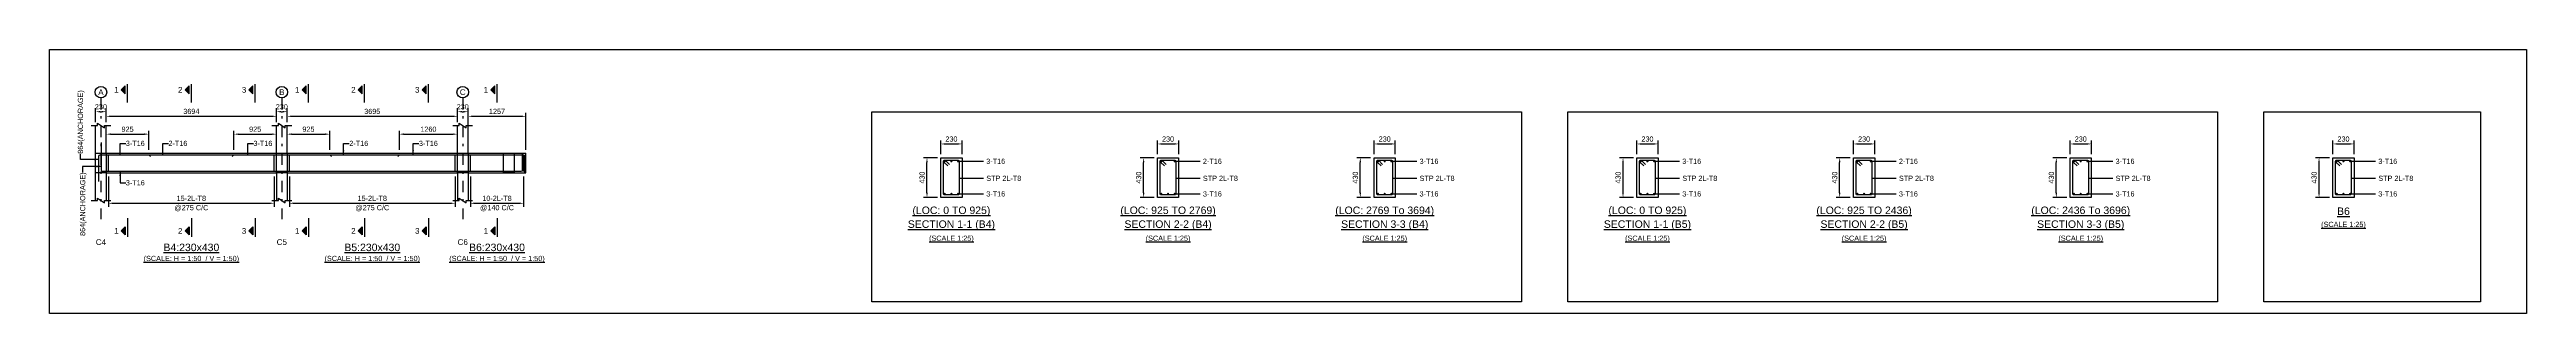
# Model space of a CAD drawing. Header units: inches. Extents: x -2000 to 105472, y -209440 to 3300.
# Drawn here: x -2000 to 105472, y -33320 to -21860 of the extents above; entities that cross this region are included whole.
import ezdxf
from ezdxf.enums import TextEntityAlignment as Align

# ---------------------------------------------------------------- set-up
doc = ezdxf.new("R2010")
doc.units = ezdxf.units.IN
doc.header["$LTSCALE"] = 1000
doc.header["$MEASUREMENT"] = 0
doc.linetypes.add('SCCenter', pattern=[1.2, 0.5, -0.3, 0.1, -0.3])
doc.linetypes.add('SCHidden', pattern=[0.2, 0.1, -0.1])
for name, color, linetype in [('Concrete Line', 2, 'Continuous'), ('Cut Line', 31, 'Continuous'), ('Dimension', 31, 'Continuous'), ('Grid', 8, 'Continuous'), ('Labels', 4, 'Continuous'), ('Labels_Support', 4, 'Continuous'), ('Link', 225, 'Continuous'), ('Reinforcement', 4, 'Continuous'), ('Schedule Border', 60, 'Continuous'), ('Section Mark', 5, 'Continuous'), ('Solid', 25, 'Continuous'), ('Text', 31, 'Continuous'), ('Text_Scale', 31, 'Continuous')]:
    doc.layers.add(name, color=color, linetype=linetype)
doc.styles.add('SC-SansSerif', font='SansSerif')
doc.styles.get("Standard").update_dxf_attribs({"font": 'txt.shx'})
doc.dimstyles.new('SCBBSDimStyl', dxfattribs={"dimtxt": 225, "dimasz": 200, "dimexe": 150, "dimexo": 150, "dimgap": 100, "dimtad": 1, "dimtoh": 1, "dimdec": 0, "dimzin": 0, "dimdsep": 46, "dimtxsty": 'SC-SansSerif', "dimcen": 0.09, "dimclrd": 8, "dimclre": 8, "dimclrt": 31, "dimadec": 0, "dimazin": 0, "dimtfac": 1, "dimtdec": 0, "dimtix": 1, "dimtofl": 0, "dimtmove": 0, "dimatfit": 3, "dimfxl": 1, "dimtolj": 1, "dimtzin": 0, "dimarcsym": 0})
doc.dimstyles.get("Standard").update_dxf_attribs({"dimtxt": 0.18, "dimasz": 200, "dimexe": 0.18, "dimexo": 0.0625, "dimgap": 0.09, "dimtad": 0, "dimtih": 1, "dimtoh": 1, "dimdec": 4, "dimzin": 0, "dimdsep": 46, "dimtxsty": 'Standard', "dimcen": 0.09, "dimadec": 0, "dimazin": 0, "dimtfac": 1, "dimtdec": 4, "dimtofl": 0, "dimtmove": 0, "dimatfit": 3, "dimfxl": 1, "dimtolj": 1, "dimtzin": 0, "dimarcsym": 0})

# ---------------------------------------------------------------- blocks, each defined once
blk = doc.blocks.new('*D31')
at = {"color": 8, "linetype": 'ByBlock', "lineweight": -2}
for p, q in [((560, -27370), (560, -28685)), ((7748, -27370), (7748, -28685)), ((760, -28535), (7548, -28535))]:
    blk.add_line(p, q, dxfattribs=at)
at = {"color": 8}
for points in [[(560, -28535), (760, -28502), (760, -28568)], [(7748, -28535), (7548, -28568), (7548, -28502)]]:
    blk.add_solid(points, dxfattribs=at)
at = {"layer": 'DEFPOINTS', "color": 31}
for p in [(560, -27220), (7748, -27220), (560, -28535)]:
    blk.add_point(p, dxfattribs=at)
at = {"color": 31, "char_height": 225, "attachment_point": 5, "style": 'SC-SansSerif'}
for s, insert in [('\\A1;@275 C/C', (4154, -28748)), ('\\A1;15-2L-T8', (4154, -28322))]:
    blk.add_mtext(s, dxfattribs=dict(at, insert=insert))
blk = doc.blocks.new('*D32')
at = {"color": 8, "linetype": 'ByBlock', "lineweight": -2}
for p, q in [((8408, -27370), (8408, -28685)), ((15598, -27370), (15598, -28685)), ((8608, -28535), (15398, -28535))]:
    blk.add_line(p, q, dxfattribs=at)
at = {"color": 8}
for points in [[(8408, -28535), (8608, -28502), (8608, -28568)], [(15598, -28535), (15398, -28568), (15398, -28502)]]:
    blk.add_solid(points, dxfattribs=at)
at = {"layer": 'DEFPOINTS', "color": 31}
for p in [(8408, -27220), (15598, -27220), (8408, -28535)]:
    blk.add_point(p, dxfattribs=at)
at = {"color": 31, "char_height": 225, "attachment_point": 5, "style": 'SC-SansSerif'}
for s, insert in [('\\A1;@275 C/C', (12003, -28748)), ('\\A1;15-2L-T8', (12003, -28322))]:
    blk.add_mtext(s, dxfattribs=dict(at, insert=insert))
blk = doc.blocks.new('*D33')
at = {"color": 8, "linetype": 'ByBlock', "lineweight": -2}
for p, q in [((16258, -27370), (16258, -28685)), ((18572, -27370), (18572, -28685)), ((16458, -28535), (18372, -28535))]:
    blk.add_line(p, q, dxfattribs=at)
at = {"color": 8}
for points in [[(16258, -28535), (16458, -28502), (16458, -28568)], [(18572, -28535), (18372, -28568), (18372, -28502)]]:
    blk.add_solid(points, dxfattribs=at)
at = {"layer": 'DEFPOINTS', "color": 31}
for p in [(16258, -27220), (18572, -27220), (16258, -28535)]:
    blk.add_point(p, dxfattribs=at)
at = {"color": 31, "char_height": 225, "attachment_point": 5, "style": 'SC-SansSerif'}
for s, insert in [('\\A1;@140 C/C', (17415, -28748)), ('\\A1;10-2L-T8', (17415, -28322))]:
    blk.add_mtext(s, dxfattribs=dict(at, insert=insert))
blk = doc.blocks.new('*D34')
at = {"color": 8, "linetype": 'ByBlock', "lineweight": -2}
for p, q in [((460, -26210), (460, -25385)), ((660, -25535), (2110, -25535)), ((2310, -26210), (2310, -25385))]:
    blk.add_line(p, q, dxfattribs=at)
at = {"color": 8}
for points in [[(460, -25535), (660, -25502), (660, -25568)], [(2310, -25535), (2110, -25568), (2110, -25502)]]:
    blk.add_solid(points, dxfattribs=at)
at = {"layer": 'DEFPOINTS', "color": 31}
for p in [(460, -25535), (460, -26360), (2310, -26360)]:
    blk.add_point(p, dxfattribs=at)
at = {"color": 31, "insert": (1385, -25322), "char_height": 225, "attachment_point": 5, "style": 'SC-SansSerif'}
blk.add_mtext('\\A1;925', dxfattribs=at)
blk = doc.blocks.new('*D35')
at = {"color": 8, "linetype": 'ByBlock', "lineweight": -2}
for p, q in [((5997, -26210), (5997, -25385)), ((6197, -25535), (7647, -25535)), ((7847, -26210), (7847, -25385))]:
    blk.add_line(p, q, dxfattribs=at)
at = {"color": 8}
for points in [[(5997, -25535), (6197, -25502), (6197, -25568)], [(7847, -25535), (7647, -25568), (7647, -25502)]]:
    blk.add_solid(points, dxfattribs=at)
at = {"layer": 'DEFPOINTS', "color": 31}
for p in [(5997, -25535), (5997, -26360), (7847, -26360)]:
    blk.add_point(p, dxfattribs=at)
at = {"color": 31, "insert": (6922, -25322), "char_height": 225, "attachment_point": 5, "style": 'SC-SansSerif'}
blk.add_mtext('\\A1;925', dxfattribs=at)
blk = doc.blocks.new('*D36')
at = {"color": 8, "linetype": 'ByBlock', "lineweight": -2}
for p, q in [((8308, -26210), (8308, -25385)), ((8508, -25535), (9958, -25535)), ((10158, -26210), (10158, -25385))]:
    blk.add_line(p, q, dxfattribs=at)
at = {"color": 8}
for points in [[(8308, -25535), (8508, -25502), (8508, -25568)], [(10158, -25535), (9958, -25568), (9958, -25502)]]:
    blk.add_solid(points, dxfattribs=at)
at = {"layer": 'DEFPOINTS', "color": 31}
for p in [(8308, -25535), (8308, -26360), (10158, -26360)]:
    blk.add_point(p, dxfattribs=at)
at = {"color": 31, "insert": (9233, -25322), "char_height": 225, "attachment_point": 5, "style": 'SC-SansSerif'}
blk.add_mtext('\\A1;925', dxfattribs=at)
blk = doc.blocks.new('*D37')
at = {"color": 8, "linetype": 'ByBlock', "lineweight": -2}
for p, q in [((13179, -26210), (13179, -25385)), ((13379, -25535), (15499, -25535)), ((15699, -26210), (15699, -25385))]:
    blk.add_line(p, q, dxfattribs=at)
at = {"color": 8}
for points in [[(13179, -25535), (13379, -25502), (13379, -25568)], [(15699, -25535), (15499, -25568), (15499, -25502)]]:
    blk.add_solid(points, dxfattribs=at)
at = {"layer": 'DEFPOINTS', "color": 31}
for p in [(13179, -25535), (13179, -26360), (15699, -26360)]:
    blk.add_point(p, dxfattribs=at)
at = {"color": 31, "insert": (14439, -25322), "char_height": 225, "attachment_point": 5, "style": 'SC-SansSerif'}
blk.add_mtext('\\A1;1260', dxfattribs=at)
blk = doc.blocks.new('*D38')
at = {"color": 8, "linetype": 'ByBlock', "lineweight": -2}
for p, q in [((36672, -26410), (36672, -25810)), ((36872, -25960), (37392, -25960)), ((37592, -26410), (37592, -25810))]:
    blk.add_line(p, q, dxfattribs=at)
at = {"color": 8}
for points in [[(36672, -25960), (36872, -25927), (36872, -25993)], [(37592, -25960), (37392, -25993), (37392, -25927)]]:
    blk.add_solid(points, dxfattribs=at)
at = {"layer": 'DEFPOINTS', "color": 31}
for p in [(36672, -25960), (36672, -26560), (37592, -26560)]:
    blk.add_point(p, dxfattribs=at)
at = {"color": 31, "insert": (37132, -25748), "char_height": 225, "attachment_point": 5, "style": 'SC-SansSerif'}
blk.add_mtext('\\A1;230', dxfattribs=at)
blk = doc.blocks.new('*D39')
at = {"color": 8, "linetype": 'ByBlock', "lineweight": -2}
for p, q in [((36522, -26560), (35922, -26560)), ((36072, -28080), (36072, -26760)), ((36522, -28280), (35922, -28280))]:
    blk.add_line(p, q, dxfattribs=at)
at = {"color": 8}
for points in [[(36072, -26560), (36105, -26760), (36038, -26760)], [(36072, -28280), (36038, -28080), (36105, -28080)]]:
    blk.add_solid(points, dxfattribs=at)
at = {"layer": 'DEFPOINTS', "color": 31}
for p in [(36672, -26560), (36072, -28280), (36672, -28280)]:
    blk.add_point(p, dxfattribs=at)
at = {"color": 31, "insert": (35859, -27420), "char_height": 225, "attachment_point": 5, "rotation": 90, "style": 'SC-SansSerif'}
blk.add_mtext('\\A1;430', dxfattribs=at)
blk = doc.blocks.new('*D40')
at = {"color": 8, "linetype": 'ByBlock', "lineweight": -2}
for p, q in [((46072, -26410), (46072, -25810)), ((46272, -25960), (46792, -25960)), ((46992, -26410), (46992, -25810))]:
    blk.add_line(p, q, dxfattribs=at)
at = {"color": 8}
for points in [[(46072, -25960), (46272, -25927), (46272, -25993)], [(46992, -25960), (46792, -25993), (46792, -25927)]]:
    blk.add_solid(points, dxfattribs=at)
at = {"layer": 'DEFPOINTS', "color": 31}
for p in [(46072, -25960), (46072, -26560), (46992, -26560)]:
    blk.add_point(p, dxfattribs=at)
at = {"color": 31, "insert": (46532, -25748), "char_height": 225, "attachment_point": 5, "style": 'SC-SansSerif'}
blk.add_mtext('\\A1;230', dxfattribs=at)
blk = doc.blocks.new('*D41')
at = {"color": 8, "linetype": 'ByBlock', "lineweight": -2}
for p, q in [((45922, -26560), (45322, -26560)), ((45472, -28080), (45472, -26760)), ((45922, -28280), (45322, -28280))]:
    blk.add_line(p, q, dxfattribs=at)
at = {"color": 8}
for points in [[(45472, -26560), (45505, -26760), (45438, -26760)], [(45472, -28280), (45438, -28080), (45505, -28080)]]:
    blk.add_solid(points, dxfattribs=at)
at = {"layer": 'DEFPOINTS', "color": 31}
for p in [(46072, -26560), (45472, -28280), (46072, -28280)]:
    blk.add_point(p, dxfattribs=at)
at = {"color": 31, "insert": (45259, -27420), "char_height": 225, "attachment_point": 5, "rotation": 90, "style": 'SC-SansSerif'}
blk.add_mtext('\\A1;430', dxfattribs=at)
blk = doc.blocks.new('*D42')
at = {"color": 8, "linetype": 'ByBlock', "lineweight": -2}
for p, q in [((55472, -26410), (55472, -25810)), ((55672, -25960), (56192, -25960)), ((56392, -26410), (56392, -25810))]:
    blk.add_line(p, q, dxfattribs=at)
at = {"color": 8}
for points in [[(55472, -25960), (55672, -25927), (55672, -25993)], [(56392, -25960), (56192, -25993), (56192, -25927)]]:
    blk.add_solid(points, dxfattribs=at)
at = {"layer": 'DEFPOINTS', "color": 31}
for p in [(55472, -25960), (55472, -26560), (56392, -26560)]:
    blk.add_point(p, dxfattribs=at)
at = {"color": 31, "insert": (55932, -25748), "char_height": 225, "attachment_point": 5, "style": 'SC-SansSerif'}
blk.add_mtext('\\A1;230', dxfattribs=at)
blk = doc.blocks.new('*D43')
at = {"color": 8, "linetype": 'ByBlock', "lineweight": -2}
for p, q in [((55322, -26560), (54722, -26560)), ((54872, -28080), (54872, -26760)), ((55322, -28280), (54722, -28280))]:
    blk.add_line(p, q, dxfattribs=at)
at = {"color": 8}
for points in [[(54872, -26560), (54905, -26760), (54838, -26760)], [(54872, -28280), (54838, -28080), (54905, -28080)]]:
    blk.add_solid(points, dxfattribs=at)
at = {"layer": 'DEFPOINTS', "color": 31}
for p in [(55472, -26560), (54872, -28280), (55472, -28280)]:
    blk.add_point(p, dxfattribs=at)
at = {"color": 31, "insert": (54659, -27420), "char_height": 225, "attachment_point": 5, "rotation": 90, "style": 'SC-SansSerif'}
blk.add_mtext('\\A1;430', dxfattribs=at)
blk = doc.blocks.new('*D44')
at = {"color": 8, "linetype": 'ByBlock', "lineweight": -2}
for p, q in [((66872, -26410), (66872, -25810)), ((67072, -25960), (67592, -25960)), ((67792, -26410), (67792, -25810))]:
    blk.add_line(p, q, dxfattribs=at)
at = {"color": 8}
for points in [[(66872, -25960), (67072, -25927), (67072, -25993)], [(67792, -25960), (67592, -25993), (67592, -25927)]]:
    blk.add_solid(points, dxfattribs=at)
at = {"layer": 'DEFPOINTS', "color": 31}
for p in [(66872, -25960), (66872, -26560), (67792, -26560)]:
    blk.add_point(p, dxfattribs=at)
at = {"color": 31, "insert": (67332, -25748), "char_height": 225, "attachment_point": 5, "style": 'SC-SansSerif'}
blk.add_mtext('\\A1;230', dxfattribs=at)
blk = doc.blocks.new('*D45')
at = {"color": 8, "linetype": 'ByBlock', "lineweight": -2}
for p, q in [((66722, -26560), (66122, -26560)), ((66272, -28080), (66272, -26760)), ((66722, -28280), (66122, -28280))]:
    blk.add_line(p, q, dxfattribs=at)
at = {"color": 8}
for points in [[(66272, -26560), (66305, -26760), (66238, -26760)], [(66272, -28280), (66238, -28080), (66305, -28080)]]:
    blk.add_solid(points, dxfattribs=at)
at = {"layer": 'DEFPOINTS', "color": 31}
for p in [(66872, -26560), (66272, -28280), (66872, -28280)]:
    blk.add_point(p, dxfattribs=at)
at = {"color": 31, "insert": (66059, -27420), "char_height": 225, "attachment_point": 5, "rotation": 90, "style": 'SC-SansSerif'}
blk.add_mtext('\\A1;430', dxfattribs=at)
blk = doc.blocks.new('*D46')
at = {"color": 8, "linetype": 'ByBlock', "lineweight": -2}
for p, q in [((76272, -26410), (76272, -25810)), ((76472, -25960), (76992, -25960)), ((77192, -26410), (77192, -25810))]:
    blk.add_line(p, q, dxfattribs=at)
at = {"color": 8}
for points in [[(76272, -25960), (76472, -25927), (76472, -25993)], [(77192, -25960), (76992, -25993), (76992, -25927)]]:
    blk.add_solid(points, dxfattribs=at)
at = {"layer": 'DEFPOINTS', "color": 31}
for p in [(76272, -25960), (76272, -26560), (77192, -26560)]:
    blk.add_point(p, dxfattribs=at)
at = {"color": 31, "insert": (76732, -25748), "char_height": 225, "attachment_point": 5, "style": 'SC-SansSerif'}
blk.add_mtext('\\A1;230', dxfattribs=at)
blk = doc.blocks.new('*D47')
at = {"color": 8, "linetype": 'ByBlock', "lineweight": -2}
for p, q in [((76122, -26560), (75522, -26560)), ((75672, -28080), (75672, -26760)), ((76122, -28280), (75522, -28280))]:
    blk.add_line(p, q, dxfattribs=at)
at = {"color": 8}
for points in [[(75672, -26560), (75705, -26760), (75638, -26760)], [(75672, -28280), (75638, -28080), (75705, -28080)]]:
    blk.add_solid(points, dxfattribs=at)
at = {"layer": 'DEFPOINTS', "color": 31}
for p in [(76272, -26560), (75672, -28280), (76272, -28280)]:
    blk.add_point(p, dxfattribs=at)
at = {"color": 31, "insert": (75459, -27420), "char_height": 225, "attachment_point": 5, "rotation": 90, "style": 'SC-SansSerif'}
blk.add_mtext('\\A1;430', dxfattribs=at)
blk = doc.blocks.new('*D48')
at = {"color": 8, "linetype": 'ByBlock', "lineweight": -2}
for p, q in [((85672, -26410), (85672, -25810)), ((85872, -25960), (86392, -25960)), ((86592, -26410), (86592, -25810))]:
    blk.add_line(p, q, dxfattribs=at)
at = {"color": 8}
for points in [[(85672, -25960), (85872, -25927), (85872, -25993)], [(86592, -25960), (86392, -25993), (86392, -25927)]]:
    blk.add_solid(points, dxfattribs=at)
at = {"layer": 'DEFPOINTS', "color": 31}
for p in [(85672, -25960), (85672, -26560), (86592, -26560)]:
    blk.add_point(p, dxfattribs=at)
at = {"color": 31, "insert": (86132, -25748), "char_height": 225, "attachment_point": 5, "style": 'SC-SansSerif'}
blk.add_mtext('\\A1;230', dxfattribs=at)
blk = doc.blocks.new('*D49')
at = {"color": 8, "linetype": 'ByBlock', "lineweight": -2}
for p, q in [((85522, -26560), (84922, -26560)), ((85072, -28080), (85072, -26760)), ((85522, -28280), (84922, -28280))]:
    blk.add_line(p, q, dxfattribs=at)
at = {"color": 8}
for points in [[(85072, -26560), (85105, -26760), (85038, -26760)], [(85072, -28280), (85038, -28080), (85105, -28080)]]:
    blk.add_solid(points, dxfattribs=at)
at = {"layer": 'DEFPOINTS', "color": 31}
for p in [(85672, -26560), (85072, -28280), (85672, -28280)]:
    blk.add_point(p, dxfattribs=at)
at = {"color": 31, "insert": (84859, -27420), "char_height": 225, "attachment_point": 5, "rotation": 90, "style": 'SC-SansSerif'}
blk.add_mtext('\\A1;430', dxfattribs=at)
blk = doc.blocks.new('*D50')
at = {"color": 8, "linetype": 'ByBlock', "lineweight": -2}
for p, q in [((97072, -26410), (97072, -25810)), ((97272, -25960), (97792, -25960)), ((97992, -26410), (97992, -25810))]:
    blk.add_line(p, q, dxfattribs=at)
at = {"color": 8}
for points in [[(97072, -25960), (97272, -25927), (97272, -25993)], [(97992, -25960), (97792, -25993), (97792, -25927)]]:
    blk.add_solid(points, dxfattribs=at)
at = {"layer": 'DEFPOINTS', "color": 31}
for p in [(97072, -25960), (97072, -26560), (97992, -26560)]:
    blk.add_point(p, dxfattribs=at)
at = {"color": 31, "insert": (97532, -25748), "char_height": 225, "attachment_point": 5, "style": 'SC-SansSerif'}
blk.add_mtext('\\A1;230', dxfattribs=at)
blk = doc.blocks.new('*D51')
at = {"color": 8, "linetype": 'ByBlock', "lineweight": -2}
for p, q in [((96922, -26560), (96322, -26560)), ((96472, -28080), (96472, -26760)), ((96922, -28280), (96322, -28280))]:
    blk.add_line(p, q, dxfattribs=at)
at = {"color": 8}
for points in [[(96472, -26560), (96505, -26760), (96438, -26760)], [(96472, -28280), (96438, -28080), (96505, -28080)]]:
    blk.add_solid(points, dxfattribs=at)
at = {"layer": 'DEFPOINTS', "color": 31}
for p in [(97072, -26560), (96472, -28280), (97072, -28280)]:
    blk.add_point(p, dxfattribs=at)
at = {"color": 31, "insert": (96259, -27420), "char_height": 225, "attachment_point": 5, "rotation": 90, "style": 'SC-SansSerif'}
blk.add_mtext('\\A1;430', dxfattribs=at)
blk = doc.blocks.new('*D52')
at = {"color": 8, "linetype": 'ByBlock', "lineweight": -2}
for p, q in [((460, -25010), (460, -24610)), ((7848, -25010), (7848, -24610)), ((660, -24760), (7648, -24760))]:
    blk.add_line(p, q, dxfattribs=at)
at = {"color": 8}
for points in [[(460, -24760), (660, -24727), (660, -24793)], [(7848, -24760), (7648, -24793), (7648, -24727)]]:
    blk.add_solid(points, dxfattribs=at)
at = {"layer": 'DEFPOINTS', "color": 31}
for p in [(460, -24760), (460, -25160), (7848, -25160)]:
    blk.add_point(p, dxfattribs=at)
at = {"color": 31, "insert": (4154, -24548), "char_height": 225, "attachment_point": 5, "style": 'SC-SansSerif'}
blk.add_mtext('\\A1;3694', dxfattribs=at)
blk = doc.blocks.new('*D53')
at = {"color": 8, "linetype": 'ByBlock', "lineweight": -2}
for p, q in [((8308, -25010), (8308, -24610)), ((15698, -25010), (15698, -24610)), ((8508, -24760), (15498, -24760))]:
    blk.add_line(p, q, dxfattribs=at)
at = {"color": 8}
for points in [[(8308, -24760), (8508, -24727), (8508, -24793)], [(15698, -24760), (15498, -24793), (15498, -24727)]]:
    blk.add_solid(points, dxfattribs=at)
at = {"layer": 'DEFPOINTS', "color": 31}
for p in [(8308, -24760), (8308, -25160), (15698, -25160)]:
    blk.add_point(p, dxfattribs=at)
at = {"color": 31, "insert": (12003, -24548), "char_height": 225, "attachment_point": 5, "style": 'SC-SansSerif'}
blk.add_mtext('\\A1;3695', dxfattribs=at)
blk = doc.blocks.new('*D54')
at = {"color": 8, "linetype": 'ByBlock', "lineweight": -2}
for p, q in [((16158, -25010), (16158, -24610)), ((18672, -26210), (18672, -24610)), ((16358, -24760), (18472, -24760))]:
    blk.add_line(p, q, dxfattribs=at)
at = {"color": 8}
for points in [[(16158, -24760), (16358, -24727), (16358, -24793)], [(18672, -24760), (18472, -24793), (18472, -24727)]]:
    blk.add_solid(points, dxfattribs=at)
at = {"layer": 'DEFPOINTS', "color": 31}
for p in [(16158, -24760), (16158, -25160), (18672, -26360)]:
    blk.add_point(p, dxfattribs=at)
at = {"color": 31, "insert": (17415, -24548), "char_height": 225, "attachment_point": 5, "style": 'SC-SansSerif'}
blk.add_mtext('\\A1;1257', dxfattribs=at)
blk = doc.blocks.new('*D55')
at = {"color": 8, "linetype": 'ByBlock', "lineweight": -2}
for p, q in [((0, -25010), (0, -24410)), ((200, -24560), (260, -24560)), ((460, -25010), (460, -24410))]:
    blk.add_line(p, q, dxfattribs=at)
at = {"color": 8}
for points in [[(0, -24560), (200, -24527), (200, -24593)], [(460, -24560), (260, -24593), (260, -24527)]]:
    blk.add_solid(points, dxfattribs=at)
at = {"layer": 'DEFPOINTS', "color": 31}
for p in [(0, -24560), (0, -25160), (460, -25160)]:
    blk.add_point(p, dxfattribs=at)
at = {"color": 31, "insert": (230, -24348), "char_height": 225, "attachment_point": 5, "style": 'SC-SansSerif'}
blk.add_mtext('\\A1;230', dxfattribs=at)
blk = doc.blocks.new('*D56')
at = {"color": 8, "linetype": 'ByBlock', "lineweight": -2}
for p, q in [((7848, -25010), (7848, -24410)), ((8048, -24560), (8108, -24560)), ((8308, -25010), (8308, -24410))]:
    blk.add_line(p, q, dxfattribs=at)
at = {"color": 8}
for points in [[(7848, -24560), (8048, -24527), (8048, -24593)], [(8308, -24560), (8108, -24593), (8108, -24527)]]:
    blk.add_solid(points, dxfattribs=at)
at = {"layer": 'DEFPOINTS', "color": 31}
for p in [(7848, -24560), (7848, -25160), (8308, -25160)]:
    blk.add_point(p, dxfattribs=at)
at = {"color": 31, "insert": (8078, -24348), "char_height": 225, "attachment_point": 5, "style": 'SC-SansSerif'}
blk.add_mtext('\\A1;230', dxfattribs=at)
blk = doc.blocks.new('*D57')
at = {"color": 8, "linetype": 'ByBlock', "lineweight": -2}
for p, q in [((15698, -25010), (15698, -24410)), ((15898, -24560), (15958, -24560)), ((16158, -26210), (16158, -24410))]:
    blk.add_line(p, q, dxfattribs=at)
at = {"color": 8}
for points in [[(15698, -24560), (15898, -24527), (15898, -24593)], [(16158, -24560), (15958, -24593), (15958, -24527)]]:
    blk.add_solid(points, dxfattribs=at)
at = {"layer": 'DEFPOINTS', "color": 31}
for p in [(15698, -24560), (15698, -25160), (16158, -26360)]:
    blk.add_point(p, dxfattribs=at)
at = {"color": 31, "insert": (15928, -24348), "char_height": 225, "attachment_point": 5, "style": 'SC-SansSerif'}
blk.add_mtext('\\A1;230', dxfattribs=at)

msp = doc.modelspace()

# ---------------------------------------------------------------- hatches: boundary and pattern name
at = {"layer": 'Solid'}
for points in [[(1285, -23435), (1110, -23610), (1285, -23785), (1285, -23435)], [(4054, -23435), (3879, -23610), (4054, -23785), (4054, -23435)], [(6823, -23435), (6648, -23610), (6823, -23785), (6823, -23435)], [(9133, -23435), (8958, -23610), (9133, -23785), (9133, -23435)], [(11568.5, -23435), (11393.5, -23610), (11568.5, -23785), (11568.5, -23435)], [(14339, -23435), (14164, -23610), (14339, -23785), (14339, -23435)], [(17315.5, -23435), (17140.5, -23610), (17315.5, -23785), (17315.5, -23435)], [(1285, -29910), (1110, -29735), (1285, -29560), (1285, -29910)], [(4054, -29910), (3879, -29735), (4054, -29560), (4054, -29910)], [(6823, -29910), (6648, -29735), (6823, -29560), (6823, -29910)], [(9133, -29910), (8958, -29735), (9133, -29560), (9133, -29910)], [(11568.5, -29910), (11393.5, -29735), (11568.5, -29560), (11568.5, -29910)], [(14339, -29910), (14164, -29735), (14339, -29560), (14339, -29910)], [(17315.5, -29910), (17140.5, -29735), (17315.5, -29560), (17315.5, -29910)]]:
    msp.add_hatch(color=256, dxfattribs=at).paths.add_polyline_path(points, flags=0)

# ---------------------------------------------------------------- linework, layer by layer
at = {"layer": 'Concrete Line'}
for p, q in [((0, -28420), (0, -25160)), ((460, -26360), (460, -25160)), ((7848, -26360), (7848, -25160)), ((8308, -26360), (8308, -25160)), ((15698, -26360), (15698, -25160)), ((16158, -26360), (16158, -25160)), ((18672, -27220), (18672, -26360)), ((460, -27220), (460, -28420)), ((7848, -27220), (7848, -28420)), ((8308, -27220), (8308, -28420)), ((15698, -27220), (15698, -28420)), ((16158, -27220), (16158, -28420))]:
    msp.add_line(p, q, dxfattribs=at)
for points in [[(0, -26360), (460, -26360), (460, -26360), (460, -27220), (460, -27220), (0, -27220), (0, -27220), (0, -26360)], [(7848, -26360), (8308, -26360), (8308, -26360), (8308, -27220), (8308, -27220), (7848, -27220), (7848, -27220), (7848, -26360)], [(15698, -26360), (16158, -26360), (16158, -26360), (16158, -27220), (16158, -27220), (15698, -27220), (15698, -27220), (15698, -26360)], [(17698, -26360), (18158, -26360), (18158, -26360), (18158, -27220), (18158, -27220), (17698, -27220), (17698, -27220), (17698, -26360)], [(36671.5, -26560), (37591.5, -26560), (37591.5, -28280), (36671.5, -28280)], [(46071.5, -26560), (46991.5, -26560), (46991.5, -28280), (46071.5, -28280)], [(55471.5, -26560), (56391.5, -26560), (56391.5, -28280), (55471.5, -28280)], [(66871.5, -26560), (67791.5, -26560), (67791.5, -28280), (66871.5, -28280)], [(76271.5, -26560), (77191.5, -26560), (77191.5, -28280), (76271.5, -28280)], [(85671.5, -26560), (86591.5, -26560), (86591.5, -28280), (85671.5, -28280)], [(97071.5, -26560), (97991.5, -26560), (97991.5, -28280), (97071.5, -28280)]]:
    msp.add_lwpolyline(points, close=True, dxfattribs=at)
at = {"layer": 'Concrete Line', "linetype": 'SCHidden'}
for points in [[(0, -26360), (460, -26360), (460, -26360), (460, -27220), (460, -27220), (0, -27220), (0, -27220), (0, -26360)], [(7848, -26360), (8308, -26360), (8308, -26360), (8308, -27220), (8308, -27220), (7848, -27220), (7848, -27220), (7848, -26360)], [(15698, -26360), (16158, -26360), (16158, -26360), (16158, -27220), (16158, -27220), (15698, -27220), (15698, -27220), (15698, -26360)], [(17698, -26360), (18158, -26360), (18158, -26360), (18158, -27220), (18158, -27220), (17698, -27220), (17698, -27220), (17698, -26360)]]:
    msp.add_lwpolyline(points, close=True, dxfattribs=at)
at = {"layer": 'Concrete Line'}
for points in [[(460, -26360), (7848, -26360)], [(8308, -26360), (15698, -26360)], [(16158, -26360), (18672, -26360)], [(460, -27220), (7848, -27220)], [(8308, -27220), (15698, -27220)], [(16158, -27220), (18672, -27220)]]:
    msp.add_lwpolyline(points, dxfattribs=at)
at = {"layer": 'Cut Line'}
for points in [[(-200, -25160), (80, -25160), (80, -25060), (380, -25260), (380, -25160), (660, -25160)], [(7648, -25160), (7928, -25160), (7928, -25060), (8228, -25260), (8228, -25160), (8508, -25160)], [(15498, -25160), (15778, -25160), (15778, -25060), (16078, -25260), (16078, -25160), (16358, -25160)], [(-200, -28420), (80, -28420), (80, -28320), (380, -28520), (380, -28420), (660, -28420)], [(7648, -28420), (7928, -28420), (7928, -28320), (8228, -28520), (8228, -28420), (8508, -28420)], [(15498, -28420), (15778, -28420), (15778, -28320), (16078, -28520), (16078, -28420), (16358, -28420)]]:
    msp.add_lwpolyline(points, dxfattribs=at)
at = {"layer": 'Grid', "linetype": 'SCCenter'}
for p, q in [((230, -23960), (230, -29220)), ((8078, -23960), (8078, -29220)), ((15928, -23960), (15928, -29220))]:
    msp.add_line(p, q, dxfattribs=at)
at = {"layer": 'Grid'}
for centre in [(230, -23710), (8078, -23710), (15928, -23710)]:
    msp.add_circle(centre, 250, dxfattribs=at)
at = {"layer": 'Link'}
for p, q in [((560, -27160), (560, -26420)), ((7748, -27160), (7748, -26420)), ((8408, -27160), (8408, -26420)), ((15598, -27160), (15598, -26420)), ((16258, -27160), (16258, -26420)), ((18572, -27160), (18572, -26420))]:
    msp.add_line(p, q, dxfattribs=at)
for points in [[(36975.3, -26915.6), (36805.6, -26745.9, -0.66817864), (36839.5, -26664), (37423.5, -26664, -0.41421356), (37471.5, -26712), (37471.5, -28128, -0.41421356), (37423.5, -28176), (36839.5, -28176, -0.41421356), (36791.5, -28128), (36791.5, -26712, -0.66817864), (36873.4, -26678.1), (37043.2, -26847.8)], [(46375.3, -26915.6), (46205.6, -26745.9, -0.66817864), (46239.5, -26664), (46823.5, -26664, -0.41421356), (46871.5, -26712), (46871.5, -28128, -0.41421356), (46823.5, -28176), (46239.5, -28176, -0.41421356), (46191.5, -28128), (46191.5, -26712, -0.66817864), (46273.4, -26678.1), (46443.2, -26847.8)], [(55775.3, -26915.6), (55605.6, -26745.9, -0.66817864), (55639.5, -26664), (56223.5, -26664, -0.41421356), (56271.5, -26712), (56271.5, -28128, -0.41421356), (56223.5, -28176), (55639.5, -28176, -0.41421356), (55591.5, -28128), (55591.5, -26712, -0.66817864), (55673.4, -26678.1), (55843.2, -26847.8)], [(67175.3, -26915.6), (67005.6, -26745.9, -0.66817864), (67039.5, -26664), (67623.5, -26664, -0.41421356), (67671.5, -26712), (67671.5, -28128, -0.41421356), (67623.5, -28176), (67039.5, -28176, -0.41421356), (66991.5, -28128), (66991.5, -26712, -0.66817864), (67073.4, -26678.1), (67243.2, -26847.8)], [(76575.3, -26915.6), (76405.6, -26745.9, -0.66817864), (76439.5, -26664), (77023.5, -26664, -0.41421356), (77071.5, -26712), (77071.5, -28128, -0.41421356), (77023.5, -28176), (76439.5, -28176, -0.41421356), (76391.5, -28128), (76391.5, -26712, -0.66817864), (76473.4, -26678.1), (76643.2, -26847.8)], [(85975.3, -26915.6), (85805.6, -26745.9, -0.66817864), (85839.5, -26664), (86423.5, -26664, -0.41421356), (86471.5, -26712), (86471.5, -28128, -0.41421356), (86423.5, -28176), (85839.5, -28176, -0.41421356), (85791.5, -28128), (85791.5, -26712, -0.66817864), (85873.4, -26678.1), (86043.2, -26847.8)], [(97375.3, -26915.6), (97205.6, -26745.9, -0.66817864), (97239.5, -26664), (97823.5, -26664, -0.41421356), (97871.5, -26712), (97871.5, -28128, -0.41421356), (97823.5, -28176), (97239.5, -28176, -0.41421356), (97191.5, -28128), (97191.5, -26712, -0.66817864), (97273.4, -26678.1), (97443.2, -26847.8)]]:
    msp.add_lwpolyline(points, format="xyb", dxfattribs=at)
at = {"layer": 'Reinforcement'}
for points in [[(140, -27588), (140, -26486, -0.41421356), (190, -26436), (2310, -26436), (2380.7, -26506.7)], [(140, -27588), (140, -26486, -0.41421356), (190, -26436), (18561.5, -26436, -0.41421348), (18611.5, -26486), (18611.5, -27190)], [(236, -25896), (236, -27094, 0.41421356), (286, -27144), (18465.5, -27144, 0.41421348), (18515.5, -27094), (18515.5, -26390)], [(13106.8, -26506.7), (13177.5, -26436), (18561.5, -26436, -0.41421348), (18611.5, -26486), (18611.5, -27190)]]:
    msp.add_lwpolyline(points, format="xyb", dxfattribs=at)
msp.add_lwpolyline([(5926.3, -26506.7), (5997, -26436), (10157, -26436), (10227.7, -26506.7)], dxfattribs=at)
at = {"layer": 'Reinforcement', "const_width": 48}
for points in [[(36815.5, -26712, 1), (36863.5, -26712, 1)], [(37107.5, -26712, 1), (37155.5, -26712, 1)], [(37399.5, -26712, 1), (37447.5, -26712, 1)], [(46215.5, -26712, 1), (46263.5, -26712, 1)], [(46799.5, -26712, 1), (46847.5, -26712, 1)], [(55615.5, -26712, 1), (55663.5, -26712, 1)], [(55907.5, -26712, 1), (55955.5, -26712, 1)], [(56199.5, -26712, 1), (56247.5, -26712, 1)], [(67015.5, -26712, 1), (67063.5, -26712, 1)], [(67307.5, -26712, 1), (67355.5, -26712, 1)], [(67599.5, -26712, 1), (67647.5, -26712, 1)], [(76415.5, -26712, 1), (76463.5, -26712, 1)], [(76999.5, -26712, 1), (77047.5, -26712, 1)], [(85815.5, -26712, 1), (85863.5, -26712, 1)], [(86107.5, -26712, 1), (86155.5, -26712, 1)], [(86399.5, -26712, 1), (86447.5, -26712, 1)], [(97215.5, -26712, 1), (97263.5, -26712, 1)], [(97507.5, -26712, 1), (97555.5, -26712, 1)], [(97799.5, -26712, 1), (97847.5, -26712, 1)], [(36815.5, -28128, 1), (36863.5, -28128, 1)], [(37107.5, -28128, 1), (37155.5, -28128, 1)], [(37399.5, -28128, 1), (37447.5, -28128, 1)], [(46215.5, -28128, 1), (46263.5, -28128, 1)], [(46507.5, -28128, 1), (46555.5, -28128, 1)], [(46799.5, -28128, 1), (46847.5, -28128, 1)], [(55615.5, -28128, 1), (55663.5, -28128, 1)], [(55907.5, -28128, 1), (55955.5, -28128, 1)], [(56199.5, -28128, 1), (56247.5, -28128, 1)], [(67015.5, -28128, 1), (67063.5, -28128, 1)], [(67307.5, -28128, 1), (67355.5, -28128, 1)], [(67599.5, -28128, 1), (67647.5, -28128, 1)], [(76415.5, -28128, 1), (76463.5, -28128, 1)], [(76707.5, -28128, 1), (76755.5, -28128, 1)], [(76999.5, -28128, 1), (77047.5, -28128, 1)], [(85815.5, -28128, 1), (85863.5, -28128, 1)], [(86107.5, -28128, 1), (86155.5, -28128, 1)], [(86399.5, -28128, 1), (86447.5, -28128, 1)], [(97215.5, -28128, 1), (97263.5, -28128, 1)], [(97507.5, -28128, 1), (97555.5, -28128, 1)], [(97799.5, -28128, 1), (97847.5, -28128, 1)]]:
    msp.add_lwpolyline(points, format="xyb", close=True, dxfattribs=at)
at = {"layer": 'Schedule Border'}
for points in [[(-2000, -21860), (105471.5, -21860), (105471.5, -33320), (-2000, -33320)], [(33671.5, -24560), (61871.5, -24560), (61871.5, -32820), (33671.5, -32820)], [(63871.5, -24560), (92071.5, -24560), (92071.5, -32820), (63871.5, -32820)], [(94071.5, -24560), (103471.5, -24560), (103471.5, -32820), (94071.5, -32820)]]:
    msp.add_lwpolyline(points, close=True, dxfattribs=at)
at = {"layer": 'Section Mark'}
for points in [[(1285, -23435), (1110, -23610), (1285, -23785), (1285, -23435)], [(1385, -24160), (1385, -23360)], [(4054, -23435), (3879, -23610), (4054, -23785), (4054, -23435)], [(4154, -24160), (4154, -23360)], [(6823, -23435), (6648, -23610), (6823, -23785), (6823, -23435)], [(6923, -24160), (6923, -23360)], [(9133, -23435), (8958, -23610), (9133, -23785), (9133, -23435)], [(9233, -24160), (9233, -23360)], [(11568.5, -23435), (11393.5, -23610), (11568.5, -23785), (11568.5, -23435)], [(11668.5, -24160), (11668.5, -23360)], [(14339, -23435), (14164, -23610), (14339, -23785), (14339, -23435)], [(14439, -24160), (14439, -23360)], [(17315.5, -23435), (17140.5, -23610), (17315.5, -23785), (17315.5, -23435)], [(17415.5, -24160), (17415.5, -23360)], [(1285, -29910), (1110, -29735), (1285, -29560), (1285, -29910)], [(1385, -29185), (1385, -29985)], [(4054, -29910), (3879, -29735), (4054, -29560), (4054, -29910)], [(4154, -29185), (4154, -29985)], [(6823, -29910), (6648, -29735), (6823, -29560), (6823, -29910)], [(6923, -29185), (6923, -29985)], [(9133, -29910), (8958, -29735), (9133, -29560), (9133, -29910)], [(9233, -29185), (9233, -29985)], [(11568.5, -29910), (11393.5, -29735), (11568.5, -29560), (11568.5, -29910)], [(11668.5, -29185), (11668.5, -29985)], [(14339, -29910), (14164, -29735), (14339, -29560), (14339, -29910)], [(14439, -29185), (14439, -29985)], [(17315.5, -29910), (17140.5, -29735), (17315.5, -29560), (17315.5, -29910)], [(17415.5, -29185), (17415.5, -29985)]]:
    msp.add_lwpolyline(points, dxfattribs=at)

# ---------------------------------------------------------------- texts
at = {"layer": 'Grid', "style": 'SC-SansSerif'}
for s, p in [('A', (230, -23710)), ('B', (8078, -23710)), ('C', (15928, -23710))]:
    msp.add_text(s, height=250, dxfattribs=at).set_placement(p, align=Align.MIDDLE)
at = {"layer": 'Labels', "style": 'SC-SansSerif'}
for s, p in [('%%u(LOC: 0 TO 925)', (37131.5, -28880)), ('%%u(LOC: 925 TO 2769)', (46531.5, -28880)), ('%%u(LOC: 2769 To 3694)', (55931.5, -28880)), ('%%u(LOC: 0 TO 925)', (67331.5, -28880)), ('%%u(LOC: 925 TO 2436)', (76731.5, -28880)), ('%%u(LOC: 2436 To 3696)', (86131.5, -28880)), ('%%uB6', (97531.5, -28880)), ('%%uSECTION 1-1 (B4)', (37131.5, -29480)), ('%%uSECTION 2-2 (B4)', (46531.5, -29480)), ('%%uSECTION 3-3 (B4)', (55931.5, -29480)), ('%%uSECTION 1-1 (B5)', (67331.5, -29480)), ('%%uSECTION 2-2 (B5)', (76731.5, -29480)), ('%%uSECTION 3-3 (B5)', (86131.5, -29480))]:
    msp.add_text(s, height=325, dxfattribs=at).set_placement(p, align=Align.MIDDLE)
for s, p in [('%%uB4:230x430', (4154, -30710)), ('%%uB5:230x430', (12003, -30710)), ('%%uB6:230x430', (17415, -30710))]:
    msp.add_text(s, height=325, dxfattribs=at).set_placement(p, align=Align.BOTTOM_CENTER)
at = {"layer": 'Labels_Support', "style": 'SC-SansSerif'}
for s, p in [('C4', (230, -30420)), ('C5', (8078, -30420)), ('C6', (15928, -30420))]:
    msp.add_text(s, height=250, dxfattribs=at).set_placement(p, align=Align.BOTTOM_CENTER)
at = {"layer": 'Section Mark', "style": 'SC-SansSerif'}
for s, p in [('1', (997.5, -23610)), ('2', (3766.5, -23610)), ('3', (6535.5, -23610)), ('1', (8845.5, -23610)), ('2', (11281, -23610)), ('3', (14051.5, -23610)), ('1', (17028, -23610)), ('1', (997.5, -29735)), ('2', (3766.5, -29735)), ('3', (6535.5, -29735)), ('1', (8845.5, -29735)), ('2', (11281, -29735)), ('3', (14051.5, -29735)), ('1', (17028, -29735))]:
    msp.add_text(s, height=250, dxfattribs=at).set_placement(p, align=Align.MIDDLE_RIGHT)
at = {"layer": 'Text', "style": 'SC-SansSerif'}
msp.add_text('864(ANCHORAGE)', height=225, rotation=90, dxfattribs=at).set_placement((-660, -26386), align=Align.MIDDLE_LEFT)
for s, p in [('3-T16', (1310, -25935)), ('2-T16', (3160, -25935)), ('3-T16', (6847, -25935)), ('2-T16', (11007, -25935)), ('3-T16', (14027.5, -25935)), ('3-T16', (38643.5, -26712)), ('2-T16', (48043.5, -26712)), ('3-T16', (57443.5, -26712)), ('3-T16', (68843.5, -26712)), ('2-T16', (78243.5, -26712)), ('3-T16', (87643.5, -26712)), ('3-T16', (99043.5, -26712)), ('3-T16', (1310, -27645)), ('STP 2L-T8', (38643.5, -27452)), ('STP 2L-T8', (48043.5, -27452)), ('STP 2L-T8', (57443.5, -27452)), ('STP 2L-T8', (68843.5, -27452)), ('STP 2L-T8', (78243.5, -27452)), ('STP 2L-T8', (87643.5, -27452)), ('STP 2L-T8', (99043.5, -27452)), ('3-T16', (38643.5, -28128)), ('3-T16', (48043.5, -28128)), ('3-T16', (57443.5, -28128)), ('3-T16', (68843.5, -28128)), ('3-T16', (78243.5, -28128)), ('3-T16', (87643.5, -28128)), ('3-T16', (99043.5, -28128))]:
    msp.add_text(s, height=225, dxfattribs=at).set_placement(p, align=Align.MIDDLE_LEFT)
msp.add_text('864(ANCHORAGE)', height=225, rotation=90, dxfattribs=at).set_placement((-564, -27194), align=Align.MIDDLE_RIGHT)
for p in [(37131.5, -30080), (46531.5, -30080), (55931.5, -30080), (67331.5, -30080), (76731.5, -30080), (86131.5, -30080), (97531.5, -29480)]:
    msp.add_text('%%u(SCALE 1:25)', height=225, dxfattribs=at).set_placement(p, align=Align.MIDDLE)
at = {"layer": 'Text_Scale', "style": 'SC-SansSerif'}
for p in [(4154, -31110), (12003, -31110), (17415, -31110)]:
    msp.add_text('%%u(SCALE: H = 1:50  / V = 1:50)', height=225, dxfattribs=at).set_placement(p, align=Align.BOTTOM_CENTER)

# ---------------------------------------------------------------- dimensions: what is measured, and where the dimension line sits
at = {"layer": 'Dimension'}
for base, p1, p2, text, picture, middle in [((460, -24560), (0, -25160), (460, -25160), '230', '*D55', (230, -24560)), ((7848, -24760), (460, -25160), (7848, -25160), '3694', '*D52', (4154, -24760)), ((8308, -24560), (7848, -25160), (8308, -25160), '230', '*D56', (8078, -24560)), ((15698, -24760), (8308, -25160), (15698, -25160), '3695', '*D53', (12003, -24760)), ((16158, -24560), (15698, -25160), (16158, -26360), '230', '*D57', (15928, -24560)), ((18672, -24760), (16158, -25160), (18672, -26360), '1257', '*D54', (17415, -24760)), ((2310, -25535), (460, -26360), (2310, -26360), '925', '*D34', (1385, -25535)), ((7847, -25535), (5997, -26360), (7847, -26360), '925', '*D35', (6922, -25535)), ((10158, -25535), (8308, -26360), (10158, -26360), '925', '*D36', (9233, -25535)), ((15698.5, -25535), (13178.5, -26360), (15698.5, -26360), '1260', '*D37', (14438.5, -25535)), ((7748, -28535), (560, -27220), (7748, -27220), '15-2L-T8\\X@275 C/C', '*D31', (4154, -28535)), ((15598, -28535), (8408, -27220), (15598, -27220), '15-2L-T8\\X@275 C/C', '*D32', (12003, -28535)), ((18572, -28535), (16258, -27220), (18572, -27220), '10-2L-T8\\X@140 C/C', '*D33', (17415, -28535))]:
    dim = msp.add_linear_dim(base=base, p1=p1, p2=p2, text=text, dimstyle='SCBBSDimStyl', dxfattribs=at)
    dim.commit()
    dim.dimension.update_dxf_attribs({"geometry": picture, "text_midpoint": middle})
for base, p1, p2, angle, text, picture, middle in [((37591.5, -25960), (36671.5, -26560), (37591.5, -26560), 0, '230', '*D38', (37131.5, -25960)), ((46991.5, -25960), (46071.5, -26560), (46991.5, -26560), 0, '230', '*D40', (46531.5, -25960)), ((56391.5, -25960), (55471.5, -26560), (56391.5, -26560), 0, '230', '*D42', (55931.5, -25960)), ((67791.5, -25960), (66871.5, -26560), (67791.5, -26560), 0, '230', '*D44', (67331.5, -25960)), ((77191.5, -25960), (76271.5, -26560), (77191.5, -26560), 0, '230', '*D46', (76731.5, -25960)), ((86591.5, -25960), (85671.5, -26560), (86591.5, -26560), 0, '230', '*D48', (86131.5, -25960)), ((97991.5, -25960), (97071.5, -26560), (97991.5, -26560), 0, '230', '*D50', (97531.5, -25960)), ((36071.5, -26560), (36671.5, -28280), (36671.5, -26560), 90, '430', '*D39', (36071.5, -27420)), ((45471.5, -26560), (46071.5, -28280), (46071.5, -26560), 90, '430', '*D41', (45471.5, -27420)), ((54871.5, -26560), (55471.5, -28280), (55471.5, -26560), 90, '430', '*D43', (54871.5, -27420)), ((66271.5, -26560), (66871.5, -28280), (66871.5, -26560), 90, '430', '*D45', (66271.5, -27420)), ((75671.5, -26560), (76271.5, -28280), (76271.5, -26560), 90, '430', '*D47', (75671.5, -27420)), ((85071.5, -26560), (85671.5, -28280), (85671.5, -26560), 90, '430', '*D49', (85071.5, -27420)), ((96471.5, -26560), (97071.5, -28280), (97071.5, -26560), 90, '430', '*D51', (96471.5, -27420))]:
    dim = msp.add_linear_dim(base=base, p1=p1, p2=p2, angle=angle, text=text, dimstyle='SCBBSDimStyl', override={"dimjust": 0}, dxfattribs=at)
    dim.commit()
    dim.dimension.update_dxf_attribs({"geometry": picture, "text_midpoint": middle, "dimtype": 129})

# ---------------------------------------------------------------- leaders
at = {"layer": 'Dimension', "color": 8}
for points, dimstyle in [([(140, -26636), (-660, -26636), (-660, -26386)], 'Standard'), ([(1060, -26436), (1060, -25935), (1310, -25935)], 'Standard'), ([(2910, -26436), (2910, -25935), (3160, -25935)], 'Standard'), ([(6597, -26436), (6597, -25935), (6847, -25935)], 'Standard'), ([(10757, -26436), (10757, -25935), (11007, -25935)], 'Standard'), ([(13777.5, -26436), (13777.5, -25935), (14027.5, -25935)], 'Standard'), ([(37423.5, -26712), (37923.5, -26712), (38523.5, -26712)], 'SCBBSDimStyl'), ([(46823.5, -26712), (47323.5, -26712), (47923.5, -26712)], 'SCBBSDimStyl'), ([(56223.5, -26712), (56723.5, -26712), (57323.5, -26712)], 'SCBBSDimStyl'), ([(67623.5, -26712), (68123.5, -26712), (68723.5, -26712)], 'SCBBSDimStyl'), ([(77023.5, -26712), (77523.5, -26712), (78123.5, -26712)], 'SCBBSDimStyl'), ([(86423.5, -26712), (86923.5, -26712), (87523.5, -26712)], 'SCBBSDimStyl'), ([(97823.5, -26712), (98323.5, -26712), (98923.5, -26712)], 'SCBBSDimStyl'), ([(236, -26944), (-564, -26944), (-564, -27194)], 'Standard'), ([(1060, -27144), (1060, -27645), (1310, -27645)], 'Standard'), ([(37471.5, -27452), (38523.5, -27452)], 'SCBBSDimStyl'), ([(46871.5, -27452), (47923.5, -27452)], 'SCBBSDimStyl'), ([(56271.5, -27452), (57323.5, -27452)], 'SCBBSDimStyl'), ([(67671.5, -27452), (68723.5, -27452)], 'SCBBSDimStyl'), ([(77071.5, -27452), (78123.5, -27452)], 'SCBBSDimStyl'), ([(86471.5, -27452), (87523.5, -27452)], 'SCBBSDimStyl'), ([(97871.5, -27452), (98923.5, -27452)], 'SCBBSDimStyl'), ([(37423.5, -28128), (37923.5, -28128), (38523.5, -28128)], 'SCBBSDimStyl'), ([(46823.5, -28128), (47323.5, -28128), (47923.5, -28128)], 'SCBBSDimStyl'), ([(56223.5, -28128), (56723.5, -28128), (57323.5, -28128)], 'SCBBSDimStyl'), ([(67623.5, -28128), (68123.5, -28128), (68723.5, -28128)], 'SCBBSDimStyl'), ([(77023.5, -28128), (77523.5, -28128), (78123.5, -28128)], 'SCBBSDimStyl'), ([(86423.5, -28128), (86923.5, -28128), (87523.5, -28128)], 'SCBBSDimStyl'), ([(97823.5, -28128), (98323.5, -28128), (98923.5, -28128)], 'SCBBSDimStyl')]:
    msp.add_leader(points, dimstyle=dimstyle, dxfattribs=at)

doc.saveas('drawing.dxf')
